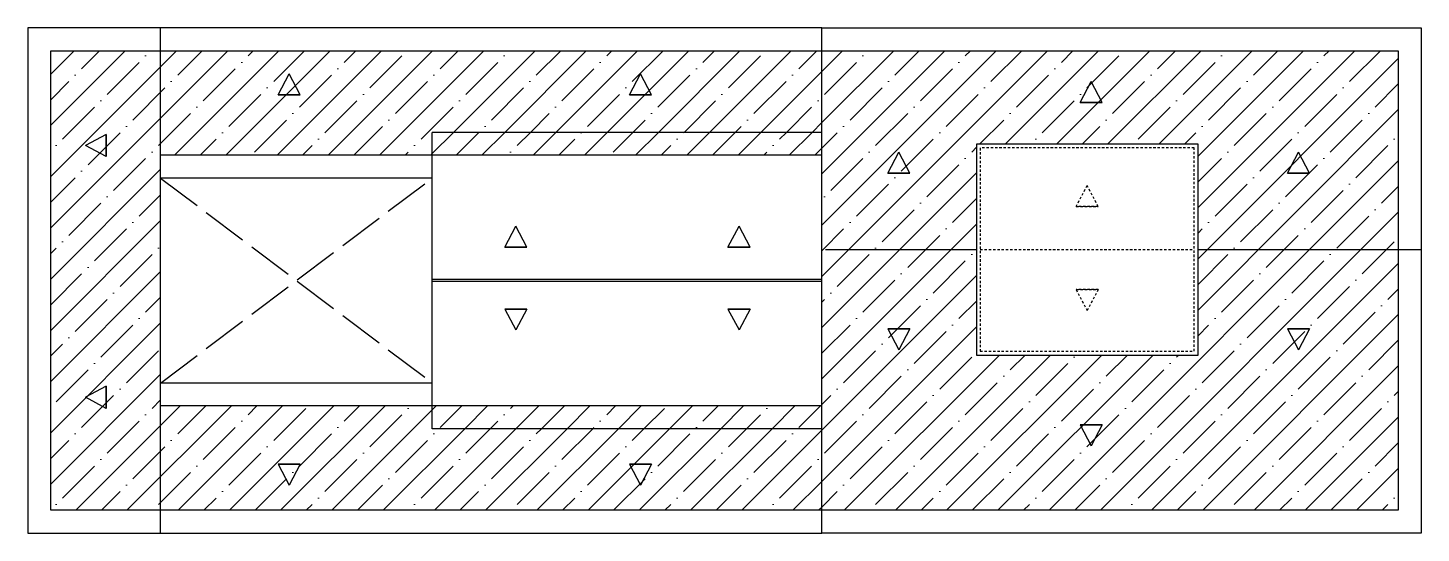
# Model space of a CAD drawing. Header units: metres. Extents: x 167 to 250, y 44 to 219.
# Drawn here: x 174 to 247.2, y 142.5 to 169.1 of the extents above; entities that cross this region are included whole.
import ezdxf

# ---------------------------------------------------------------- set-up
doc = ezdxf.new("R2010")
doc.units = ezdxf.units.M
doc.linetypes.add('06-PT1-01$0$HIDDEN2', pattern=[0.1875, 0.125, -0.0625])
doc.linetypes.add('ACAD_ISO02W100', pattern=[15, 12, -3])
for name, color, linetype, lineweight in [('A-PLAN-ACHU1', 105, 'Continuous', 9), ('muros', 5, 'Continuous', 25), ('puntea', 253, '06-PT1-01$0$HIDDEN2', 25)]:
    doc.layers.add(name, color=color, linetype=linetype, lineweight=lineweight)
pattern_1 = [(45, (-0.0009, 7.6328), (-1.347038, 1.347038), []), (45, (1.3461, 7.6328), (-1.347038, 1.347038), [2.38125, -0.47625, 0, -0.47625])]

# ---------------------------------------------------------------- blocks, each defined once
blk = doc.blocks.new('fghrhyrh')
at = {"layer": 'muros', "color": 2}
for points in [[(210.792, 146.658), (211.954, 146.658), (211.373, 145.558)], [(211.954, 146.658), (210.792, 146.658), (211.373, 145.558)]]:
    blk.add_lwpolyline(points, dxfattribs=at)
blk = doc.blocks.new('eggtgt')
at = {"layer": 'muros', "color": 2}
for points in [[(210.792, 149.916), (211.954, 149.916), (211.373, 151.016)], [(211.954, 149.916), (210.792, 149.916), (211.373, 151.016)]]:
    blk.add_lwpolyline(points, dxfattribs=at)

msp = doc.modelspace()

# ---------------------------------------------------------------- hatches: boundary and pattern name
at = {"layer": 'A-PLAN-ACHU1', "lineweight": 5}
h = msp.add_hatch(dxfattribs=at)
h.set_pattern_fill('ANSI35', color=8, scale=0.3)
h.set_pattern_definition(pattern_1)
h.paths.add_polyline_path([(187.232, 167.869), (184.952, 167.869), (179.992, 167.869), (177.712, 167.869), (175.172, 167.869), (175.173, 143.713), (178.912, 143.713), (179.992, 143.713), (184.952, 143.713), (187.232, 143.713), (192.192, 143.713), (194.472, 143.713), (199.432, 143.713), (201.712, 143.713), (215.726, 143.714), (215.726, 148.003), (195.242, 148.003), (195.242, 149.203), (180.952, 149.203), (180.952, 162.379), (195.242, 162.379), (195.242, 163.579), (215.726, 163.579), (215.726, 167.869), (205.332, 167.869), (204.252, 167.869), (201.712, 167.869), (199.432, 167.869), (194.472, 167.869), (192.192, 167.869)])
h = msp.add_hatch(dxfattribs=at)
h.set_pattern_fill('ANSI35', color=8, scale=0.3)
h.set_pattern_definition(pattern_1)
h.paths.add_polyline_path([(215.726, 167.869), (215.726, 143.714), (246.044, 143.715), (246.044, 167.869)])
h.paths.add_polyline_path([(223.857, 162.956), (235.51, 162.956), (235.51, 151.876), (223.857, 151.876)], flags=16)
h.paths.add_polyline_path([(224.057, 162.756), (235.31, 162.756), (235.31, 152.076), (224.057, 152.076)], flags=0)
h = msp.add_hatch(dxfattribs=at)
h.set_pattern_fill('ANSI35', color=8, scale=0.3)
h.set_pattern_definition(pattern_1)
h.paths.add_polyline_path([(195.242, 163.579), (195.242, 162.379), (215.726, 162.379), (215.726, 163.579)])
h = msp.add_hatch(dxfattribs=at)
h.set_pattern_fill('ANSI35', color=8, scale=0.3)
h.set_pattern_definition(pattern_1)
h.paths.add_polyline_path([(195.242, 149.203), (195.242, 148.003), (215.726, 148.003), (215.726, 149.203)])

# ---------------------------------------------------------------- linework, layer by layer
at = {"layer": 'muros', "color": 2}
for p, q in [((215.726, 169.069), (173.972, 169.069)), ((173.972, 169.069), (173.972, 142.515)), ((180.952, 142.515), (180.952, 169.069)), ((195.242, 148.003), (195.242, 163.579)), ((215.726, 163.579), (195.242, 163.579)), ((215.726, 148.003), (215.726, 163.579)), ((195.242, 161.179), (180.952, 161.179)), ((215.926, 157.416), (223.857, 157.416)), ((235.51, 157.416), (247.244, 157.416)), ((215.726, 155.851), (195.242, 155.851)), ((215.726, 155.731), (195.242, 155.731)), ((195.242, 150.403), (180.952, 150.403)), ((215.726, 148.003), (195.242, 148.003)), ((173.972, 142.515), (215.726, 142.515))]:
    msp.add_line(p, q, dxfattribs=at)
at = {"layer": 'muros', "color": 114, "true_color": 0x139b48}
for p, q in [((180.952, 149.203), (180.952, 162.379)), ((180.952, 149.203), (180.952, 162.379)), ((215.726, 162.379), (180.952, 162.379)), ((215.726, 149.203), (180.952, 149.203)), ((215.726, 143.713), (215.726, 143.714))]:
    msp.add_line(p, q, dxfattribs=at)
at = {"layer": 'muros', "color": 2}
for points in [[(215.726, 169.069), (247.244, 169.069), (247.244, 142.515), (215.726, 142.515)], [(223.857, 162.956), (223.857, 151.876), (235.51, 151.876), (235.51, 162.956)]]:
    msp.add_lwpolyline(points, close=True, dxfattribs=at)
at = {"layer": 'muros', "color": 114, "true_color": 0x139b48}
msp.add_lwpolyline([(175.172, 167.869), (177.712, 167.869), (177.712, 167.869), (179.992, 167.869), (179.992, 167.869), (184.952, 167.869), (184.952, 167.869), (187.232, 167.869), (187.232, 167.869), (192.192, 167.869), (192.192, 167.869), (194.472, 167.869), (194.472, 167.869), (199.432, 167.869), (199.432, 167.869), (201.712, 167.869), (201.712, 167.869), (204.252, 167.869), (204.252, 167.869), (205.332, 167.869), (205.332, 167.869), (246.044, 167.869), (246.044, 143.715), (201.712, 143.713), (201.712, 143.713), (199.432, 143.713), (199.432, 143.713), (194.472, 143.713), (194.472, 143.713), (192.192, 143.713), (192.192, 143.713), (187.232, 143.713), (187.232, 143.713), (184.952, 143.713), (184.952, 143.713), (179.992, 143.713), (179.992, 143.713), (178.912, 143.713), (178.912, 143.713), (175.173, 143.713), (175.172, 167.869)], dxfattribs=at)
at = {"layer": 'puntea', "linetype": 'ACAD_ISO02W100', "ltscale": 0.2}
for p, q in [((180.952, 161.179), (195.242, 150.403)), ((180.952, 150.403), (195.242, 161.179))]:
    msp.add_line(p, q, dxfattribs=at)
at = {"layer": 'puntea'}
msp.add_line((224.057, 157.416), (235.31, 157.416), dxfattribs=at)
msp.add_lwpolyline([(224.057, 162.756), (224.057, 152.076), (235.31, 152.076), (235.31, 162.756)], close=True, dxfattribs=at)
for points in [[(230.267, 159.679), (229.105, 159.679), (229.686, 160.779)], [(229.105, 159.679), (230.267, 159.679), (229.686, 160.779)], [(230.267, 155.315), (229.105, 155.315), (229.686, 154.216)], [(229.105, 155.315), (230.267, 155.315), (229.686, 154.216)]]:
    msp.add_lwpolyline(points, dxfattribs=at)

# ---------------------------------------------------------------- block references
at = {"layer": 'muros', "color": 114, "true_color": 0x139b48}
for name, p in [('eggtgt', (-23.662, 15.639)), ('eggtgt', (-5.184, 15.639)), ('eggtgt', (18.514, 15.227)), ('eggtgt', (8.399, 11.52)), ('eggtgt', (29.427, 11.52)), ('eggtgt', (-11.741, 7.633)), ('eggtgt', (-0.001, 7.633)), ('fghrhyrh', (-11.741, 7.633)), ('fghrhyrh', (-0.001, 7.633))]:
    msp.add_blockref(name, p, dxfattribs=at)
at = {"layer": 'muros', "color": 114, "true_color": 0x139b48, "xscale": -1}
for p, rotation in [((328.013, 374.263), 90), ((8.399, 303.171), 180), ((29.427, 303.171), 180), ((328.013, 361.026), 90), ((18.514, 298.114), 180), ((-23.662, 296.055), 180), ((-5.184, 296.055), 180)]:
    msp.add_blockref('eggtgt', p, dxfattribs=dict(at, rotation=rotation))

doc.saveas('drawing.dxf')
